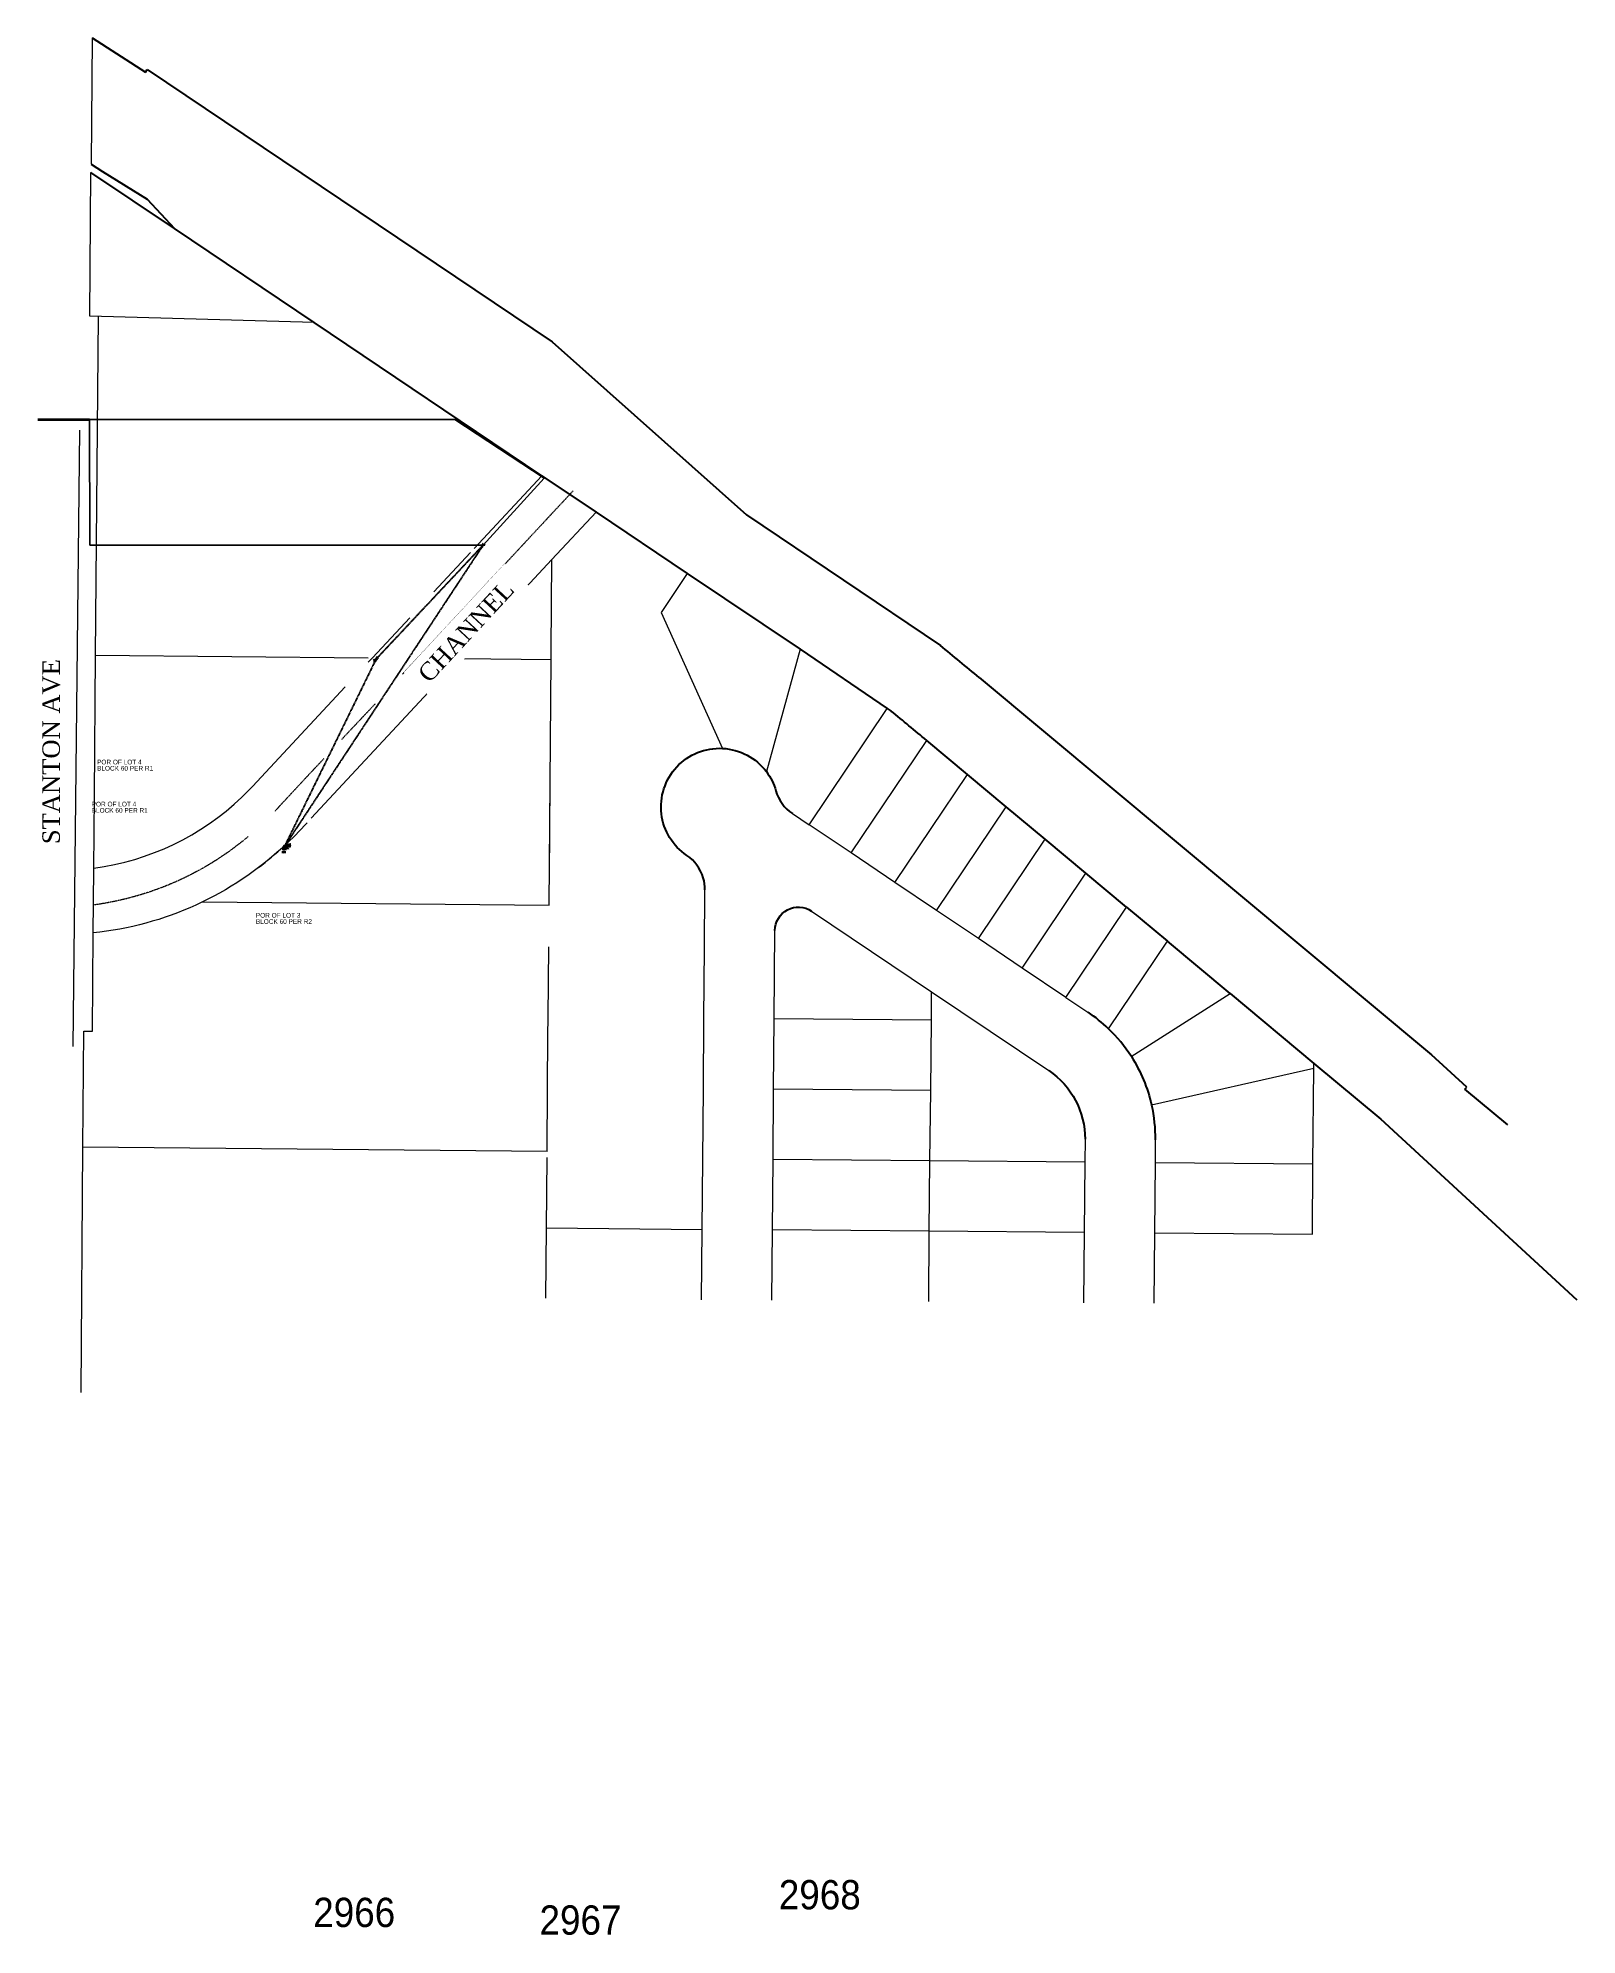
# Model space of a CAD drawing. Extents: x 0 to 6033622, y 0 to 2262275.
# Drawn here: x 6032309 to 6033622, y 2260656 to 2262275 of the extents above; entities that cross this region are included whole.
import ezdxf
from ezdxf import colors
from ezdxf.entities.mleader import LeaderData, LeaderLine
from ezdxf.lldxf.tags import DXFTag
from ezdxf.math import Vec2, Vec3

# ---------------------------------------------------------------- set-up
doc = ezdxf.new("R2010")
doc.units = 21
doc.header["$MEASUREMENT"] = 0
for name, pattern in [('CENTER', [2, 1.25, -0.25, 0.25, -0.25]), ('DASHED', [0.75, 0.5, -0.25]), ('DASHED2', [0.375, 0.25, -0.125]), ('DGN Style 3', [5117.32079, 3655.229136, -1462.091654])]:
    doc.linetypes.add(name, pattern=pattern)
doc.layers.add('V-ANNO', color=7, linetype='Continuous')
for name, color, linetype, lineweight in [('V-LINE-CNTR', 30, 'CENTER', 0), ('V-LINE-FROW', 1, 'ROW', 40), ('V-LINE-M2M', 7, 'DASHED', 30), ('V-LINE-RTWY', 3, 'Continuous', 0), ('V-LINE-TIE', 5, 'DASHED2', 60), ('V-LTAG-2966', 7, 'Continuous', 9), ('V-ROAD-TCC', 251, 'Continuous', 0)]:
    doc.layers.add(name, color=color, linetype=linetype, lineweight=lineweight)
doc.layers.add('V-QAQC-NOTE', color=1, linetype='Continuous', plot=False)
doc.styles.add('Century', font='CENTURY.TTF')
doc.styles.get("Standard").update_dxf_attribs({"font": 'arial.ttf'})
doc.styles.add('Street Dim', font='arial.ttf', dxfattribs={"width": 0.9, "height": 0.1})
doc.styles.add('SWISS', font='swissko.ttf', dxfattribs={"width": 0.95, "height": 0.1})
tags = doc.linetypes.add('ROW', pattern='A,3,-0.2,["R/W",Standard,S=0.125,R=0,X=-0.1,Y=-0.05],-0.35', length=3.55).pattern_tags.tags
tags[6] = DXFTag(74, 10)

msp = doc.modelspace()

# ---------------------------------------------------------------- texts
at = {"layer": 'V-ANNO', "ltscale": 0.3, "char_height": 4, "width": 51.21, "attachment_point": 1, "style": 'SWISS'}
for s, insert in [('\\pxsm0.8;POR OF LOT 4\\PBLOCK 60 PER R1', (6032359, 2261658.9)), ('\\pxsm0.8;POR OF LOT 4\\PBLOCK 60 PER R1', (6032359, 2261658.9)), ('\\pxsm0.8;POR OF LOT 4\\PBLOCK 60 PER R1', (6032354.4, 2261623)), ('\\pxsm0.8;POR OF LOT 4\\PBLOCK 60 PER R1', (6032354.4, 2261623)), ('\\pxsm0.8;POR OF LOT 3\\PBLOCK 60 PER R2', (6032494.5, 2261528.1))]:
    msp.add_mtext(s, dxfattribs=dict(at, insert=insert))
at = {"layer": 'V-QAQC-NOTE', "ltscale": 0.3, "char_height": 25, "attachment_point": 1, "style": 'Street Dim'}
for s, insert, width in [('2968', (6032940.8, 2260702.8), 72.145), ('2966', (6032543.5, 2260687.7), 75.658), ('2967', (6032736.6, 2260681.2), 67.945)]:
    msp.add_mtext(s, dxfattribs=dict(at, insert=insert, width=width))

# ---------------------------------------------------------------- linework, layer by layer
at = {"layer": 'V-LINE-CNTR', "ltscale": 0.5, "flags": 128}
for points in [[(6032765.2, 2261888.3), (6032730, 2261850.5), (6032727.7, 2261848.1), (6032727.6, 2261848), (6032727.6, 2261847.9), (6032727.6, 2261847.9), (6032727.5, 2261847.9), (6032727.5, 2261847.9), (6032727.5, 2261847.9), (6032727.5, 2261847.9), (6032727.5, 2261847.9), (6032727.4, 2261847.7), (6032726.8, 2261847.1), (6032725.7, 2261845.9), (6032723.5, 2261843.5), (6032714.6, 2261833.9), (6032696.7, 2261814.7), (6032661, 2261776.2), (6032652.1, 2261766.6), (6032651.6, 2261766), (6032651.4, 2261765.9), (6032651.3, 2261765.8), (6032651.3, 2261765.8), (6032651.3, 2261765.7), (6032651.3, 2261765.7), (6032651.3, 2261765.7), (6032651.3, 2261765.7), (6032651.3, 2261765.7), (6032651.3, 2261765.7), (6032650.8, 2261765.2), (6032648.8, 2261763), (6032644.8, 2261758.8), (6032636.8, 2261750.2), (6032619.6, 2261731.8)], [(6032596.2, 2261706.4), (6032572.7, 2261681.5), (6032567.7, 2261676.1)], [(6032552.5, 2261659.7), (6032540.7, 2261647.2), (6032524.7, 2261630), (6032516.7, 2261621.4), (6032514.7, 2261619.3), (6032514.6, 2261619.1), (6032514.5, 2261619.1), (6032514.5, 2261619), (6032514.5, 2261619), (6032514.4, 2261619), (6032514.1, 2261618.6), (6032513.5, 2261617.9), (6032512.9, 2261617.3), (6032512.3, 2261616.6), (6032511.6, 2261615.9), (6032511, 2261615.2), (6032510.9, 2261615.1)], [(6032487.9, 2261593.3), (6032487.2, 2261592.6), (6032486.5, 2261592), (6032485.7, 2261591.4), (6032485, 2261590.8), (6032484.3, 2261590.2), (6032483.5, 2261589.7), (6032482.8, 2261589.1), (6032482, 2261588.5), (6032481.3, 2261587.9), (6032480.6, 2261587.3), (6032479.8, 2261586.7), (6032479.1, 2261586.1), (6032478.3, 2261585.6), (6032477.5, 2261585), (6032476.8, 2261584.4), (6032476, 2261583.8), (6032475.3, 2261583.3), (6032474.5, 2261582.7), (6032473.7, 2261582.1), (6032472.9, 2261581.6), (6032472.2, 2261581), (6032471.4, 2261580.5), (6032470.6, 2261579.9), (6032469.8, 2261579.4), (6032469.1, 2261578.8), (6032468.3, 2261578.3), (6032467.5, 2261577.8), (6032466.7, 2261577.2), (6032465.9, 2261576.7), (6032465.1, 2261576.2), (6032464.3, 2261575.6), (6032463.5, 2261575.1), (6032462.7, 2261574.6), (6032461.9, 2261574.1), (6032461.1, 2261573.5), (6032460.3, 2261573), (6032459.5, 2261572.5), (6032458.7, 2261572), (6032457.9, 2261571.5), (6032457.1, 2261571), (6032456.3, 2261570.5), (6032455.4, 2261570), (6032454.6, 2261569.5), (6032453.8, 2261569), (6032453, 2261568.5), (6032452.1, 2261568), (6032451.3, 2261567.6), (6032450.5, 2261567.1), (6032449.7, 2261566.6), (6032448.8, 2261566.1), (6032448, 2261565.7), (6032447.2, 2261565.2), (6032446.3, 2261564.7), (6032445.5, 2261564.3), (6032444.6, 2261563.8), (6032443.8, 2261563.4), (6032442.9, 2261562.9), (6032442.1, 2261562.5), (6032441.3, 2261562), (6032440.4, 2261561.6), (6032439.6, 2261561.1), (6032438.7, 2261560.7), (6032437.8, 2261560.3), (6032437, 2261559.8), (6032436.1, 2261559.4), (6032435.3, 2261559), (6032434.4, 2261558.6), (6032433.5, 2261558.1), (6032432.7, 2261557.7), (6032431.8, 2261557.3), (6032430.9, 2261556.9), (6032430.1, 2261556.5), (6032429.2, 2261556.1), (6032428.3, 2261555.7), (6032427.5, 2261555.3), (6032426.6, 2261554.9), (6032425.7, 2261554.5), (6032424.8, 2261554.2), (6032424, 2261553.8), (6032423.1, 2261553.4), (6032422.2, 2261553), (6032421.3, 2261552.7), (6032420.4, 2261552.3), (6032419.6, 2261551.9), (6032418.7, 2261551.6), (6032417.8, 2261551.2), (6032416.9, 2261550.8), (6032416, 2261550.5), (6032415.1, 2261550.1), (6032414.2, 2261549.8), (6032413.3, 2261549.5), (6032412.4, 2261549.1), (6032411.5, 2261548.8), (6032410.6, 2261548.5), (6032409.7, 2261548.1), (6032408.8, 2261547.8), (6032407.9, 2261547.5), (6032407, 2261547.2), (6032406.1, 2261546.9), (6032405.2, 2261546.5), (6032404.3, 2261546.2), (6032403.4, 2261545.9), (6032402.5, 2261545.6), (6032401.6, 2261545.3), (6032400.7, 2261545), (6032399.8, 2261544.8), (6032398.9, 2261544.5), (6032398, 2261544.2), (6032397.1, 2261543.9), (6032396.2, 2261543.6), (6032395.3, 2261543.4), (6032394.4, 2261543.1), (6032393.4, 2261542.8), (6032392.5, 2261542.6), (6032391.6, 2261542.3), (6032390.7, 2261542), (6032389.8, 2261541.8), (6032388.9, 2261541.5), (6032388, 2261541.3), (6032387, 2261541.1), (6032386.1, 2261540.8), (6032385.2, 2261540.6), (6032384.3, 2261540.3), (6032383.4, 2261540.1), (6032382.5, 2261539.9), (6032381.5, 2261539.7), (6032380.6, 2261539.5), (6032379.7, 2261539.2), (6032378.8, 2261539), (6032377.9, 2261538.8), (6032376.9, 2261538.6), (6032376, 2261538.4), (6032375.1, 2261538.2), (6032374.2, 2261538), (6032373.3, 2261537.8), (6032372.3, 2261537.6), (6032371.4, 2261537.5), (6032370.5, 2261537.3), (6032369.6, 2261537.1), (6032368.6, 2261536.9), (6032367.7, 2261536.8), (6032366.8, 2261536.6), (6032365.9, 2261536.4), (6032365, 2261536.3), (6032364, 2261536.1), (6032363.1, 2261536), (6032362.2, 2261535.8), (6032361.3, 2261535.7), (6032360.3, 2261535.5), (6032359.4, 2261535.4), (6032358.5, 2261535.3), (6032357.6, 2261535.1), (6032356.6, 2261535), (6032356.1, 2261534.9)], [(6032487.9, 2261593.3), (6032487.2, 2261592.6), (6032486.5, 2261592), (6032485.7, 2261591.4), (6032485, 2261590.8), (6032484.3, 2261590.2), (6032483.5, 2261589.7), (6032482.8, 2261589.1), (6032482, 2261588.5), (6032481.3, 2261587.9), (6032480.6, 2261587.3), (6032479.8, 2261586.7), (6032479.1, 2261586.1), (6032478.3, 2261585.6), (6032477.5, 2261585), (6032476.8, 2261584.4), (6032476, 2261583.8), (6032475.3, 2261583.3), (6032474.5, 2261582.7), (6032473.7, 2261582.1), (6032472.9, 2261581.6), (6032472.2, 2261581), (6032471.4, 2261580.5), (6032470.6, 2261579.9), (6032469.8, 2261579.4), (6032469.1, 2261578.8), (6032468.3, 2261578.3), (6032467.5, 2261577.8), (6032466.7, 2261577.2), (6032465.9, 2261576.7), (6032465.1, 2261576.2), (6032464.3, 2261575.6), (6032463.5, 2261575.1), (6032462.7, 2261574.6), (6032461.9, 2261574.1), (6032461.1, 2261573.5), (6032460.3, 2261573), (6032459.5, 2261572.5), (6032458.7, 2261572), (6032457.9, 2261571.5), (6032457.1, 2261571), (6032456.3, 2261570.5), (6032455.4, 2261570), (6032454.6, 2261569.5), (6032453.8, 2261569), (6032453, 2261568.5), (6032452.1, 2261568), (6032451.3, 2261567.6), (6032450.5, 2261567.1), (6032449.7, 2261566.6), (6032448.8, 2261566.1), (6032448, 2261565.7), (6032447.2, 2261565.2), (6032446.3, 2261564.7), (6032445.5, 2261564.3), (6032444.6, 2261563.8), (6032443.8, 2261563.4), (6032442.9, 2261562.9), (6032442.1, 2261562.5), (6032441.3, 2261562), (6032440.4, 2261561.6), (6032439.6, 2261561.1), (6032438.7, 2261560.7), (6032437.8, 2261560.3), (6032437, 2261559.8), (6032436.1, 2261559.4), (6032435.3, 2261559), (6032434.4, 2261558.6), (6032433.5, 2261558.1), (6032432.7, 2261557.7), (6032431.8, 2261557.3), (6032430.9, 2261556.9), (6032430.1, 2261556.5), (6032429.2, 2261556.1), (6032428.3, 2261555.7), (6032427.5, 2261555.3), (6032426.6, 2261554.9), (6032425.7, 2261554.5), (6032424.8, 2261554.2), (6032424, 2261553.8), (6032423.1, 2261553.4), (6032422.2, 2261553), (6032421.3, 2261552.7), (6032420.4, 2261552.3), (6032419.6, 2261551.9), (6032418.7, 2261551.6), (6032417.8, 2261551.2), (6032416.9, 2261550.8), (6032416, 2261550.5), (6032415.1, 2261550.1), (6032414.2, 2261549.8), (6032413.3, 2261549.5), (6032412.4, 2261549.1), (6032411.5, 2261548.8), (6032410.6, 2261548.5), (6032409.7, 2261548.1), (6032408.8, 2261547.8), (6032407.9, 2261547.5), (6032407, 2261547.2), (6032406.1, 2261546.9), (6032405.2, 2261546.5), (6032404.3, 2261546.2), (6032403.4, 2261545.9), (6032402.5, 2261545.6), (6032401.6, 2261545.3), (6032400.7, 2261545), (6032399.8, 2261544.8), (6032398.9, 2261544.5), (6032398, 2261544.2), (6032397.1, 2261543.9), (6032396.2, 2261543.6), (6032395.3, 2261543.4), (6032394.4, 2261543.1), (6032393.4, 2261542.8), (6032392.5, 2261542.6), (6032391.6, 2261542.3), (6032390.7, 2261542), (6032389.8, 2261541.8), (6032388.9, 2261541.5), (6032388, 2261541.3), (6032387, 2261541.1), (6032386.1, 2261540.8), (6032385.2, 2261540.6), (6032384.3, 2261540.3), (6032383.4, 2261540.1), (6032382.5, 2261539.9), (6032381.5, 2261539.7), (6032380.6, 2261539.5), (6032379.7, 2261539.2), (6032378.8, 2261539), (6032377.9, 2261538.8), (6032376.9, 2261538.6), (6032376, 2261538.4), (6032375.1, 2261538.2), (6032374.2, 2261538), (6032373.3, 2261537.8), (6032372.3, 2261537.6), (6032371.4, 2261537.5), (6032370.5, 2261537.3), (6032369.6, 2261537.1), (6032368.6, 2261536.9), (6032367.7, 2261536.8), (6032366.8, 2261536.6), (6032365.9, 2261536.4), (6032365, 2261536.3), (6032364, 2261536.1), (6032363.1, 2261536), (6032362.2, 2261535.8), (6032361.3, 2261535.7), (6032360.3, 2261535.5), (6032359.4, 2261535.4), (6032358.5, 2261535.3), (6032357.6, 2261535.1), (6032356.6, 2261535), (6032356.1, 2261534.9)]]:
    msp.add_lwpolyline(points, dxfattribs=at)
at = {"layer": 'V-LINE-FROW', "ltscale": 0.3}
msp.add_line((6032308.6, 2261949.3), (6032352.6, 2261949.3), dxfattribs=at)
msp.add_line((6032308.6, 2261949.3), (6032352.6, 2261949.3), dxfattribs=at)
at = {"layer": 'V-LINE-M2M', "ltscale": 0.3}
for points in [[(6032688.4, 2261842), (6032518.9, 2261584.9)], [(6032688.4, 2261842), (6032597, 2261744.6)], [(6032597, 2261744.6), (6032518.9, 2261584.9)], [(6032597, 2261744.6), (6032518.9, 2261584.9)]]:
    msp.add_lwpolyline(points, dxfattribs=at)
at = {"layer": 'V-LINE-RTWY', "linetype": 'Continuous'}
for p, q in [((6032354.7, 2262274.8), (6032353.9, 2262167.2)), ((6032354.7, 2262274.8), (6032353.9, 2262167.2)), ((6032352.8, 2262037.3), (6032353.8, 2262160.1)), ((6032352.8, 2262037.3), (6032353.8, 2262160.1)), ((6032425.2, 2262112.1), (6032353.8, 2262160.1)), ((6032363.7, 2262160.8), (6032401.8, 2262137.3)), ((6032401.8, 2262137.3), (6032425.2, 2262112.1)), ((6032544.2, 2262031.9), (6032425.2, 2262112.1)), ((6032544.2, 2262031.9), (6032352.8, 2262037.3)), ((6032544.2, 2262031.9), (6032352.8, 2262037.3)), ((6032738.7, 2261901.1), (6032680.9, 2261839.1)), ((6032784.9, 2261870), (6032747.2, 2261829.6)), ((6032784.9, 2261870), (6032747.2, 2261829.6)), ((6032677.7, 2261835.7), (6032646.4, 2261802.1)), ((6032747.2, 2261829.6), (6032668.5, 2261745.2)), ((6032746.5, 2261752.2), (6032747.2, 2261829.6)), ((6032746.5, 2261752.2), (6032747.2, 2261829.6)), ((6032862.6, 2261817.8), (6032840.3, 2261784.6)), ((6032862.6, 2261817.8), (6032840.3, 2261784.6)), ((6032840.3, 2261784.6), (6032892.8, 2261668.5)), ((6032840.3, 2261784.6), (6032892.8, 2261668.5)), ((6032625.8, 2261780), (6032594, 2261745.9)), ((6032746.5, 2261744.5), (6032746.5, 2261752.2)), ((6032746.5, 2261744.5), (6032746.5, 2261752.2)), ((6032958.9, 2261753.1), (6032930.2, 2261648.7)), ((6032958.9, 2261753.1), (6032930.2, 2261648.7)), ((6032357.8, 2261748.1), (6032590.5, 2261745.9)), ((6032357.8, 2261748.1), (6032590.5, 2261745.9)), ((6032668.5, 2261745.2), (6032541.8, 2261609)), ((6032594, 2261745.9), (6032590.5, 2261742.2)), ((6032669.3, 2261745.2), (6032746.5, 2261744.5)), ((6032745.6, 2261639.4), (6032746.5, 2261744.5)), ((6032745.6, 2261639.4), (6032746.5, 2261744.5)), ((6032570.8, 2261721), (6032491.6, 2261636.1)), ((6032966.7, 2261603.4), (6033033.4, 2261702.7)), ((6032966.7, 2261603.4), (6033033.4, 2261702.7)), ((6033002.4, 2261579.4), (6033067, 2261675.3)), ((6033002.4, 2261579.4), (6033067, 2261675.3)), ((6032744.7, 2261534.8), (6032745.6, 2261639.4)), ((6032745, 2261559.3), (6032745.6, 2261639.4)), ((6033039.8, 2261554.2), (6033101.7, 2261646.3)), ((6033039.8, 2261554.2), (6033101.7, 2261646.3)), ((6032952.4, 2261613), (6032966.7, 2261603.4)), ((6032952.4, 2261613), (6032966.7, 2261603.4)), ((6033075.4, 2261530.2), (6033134.9, 2261618.7)), ((6033075.4, 2261530.2), (6033134.9, 2261618.7)), ((6033002.4, 2261579.4), (6032966.7, 2261603.4)), ((6033002.4, 2261579.4), (6032966.7, 2261603.4)), ((6033111.1, 2261506.2), (6033168.1, 2261591)), ((6033111.1, 2261506.2), (6033168.1, 2261591)), ((6033039.8, 2261554.2), (6033002.4, 2261579.4)), ((6033039.8, 2261554.2), (6033002.4, 2261579.4)), ((6033148.5, 2261481.1), (6033202.9, 2261562)), ((6033148.5, 2261481.1), (6033202.9, 2261562)), ((6032877.4, 2261498), (6032877.8, 2261547.8)), ((6032877.4, 2261498), (6032877.8, 2261547.8)), ((6033075.4, 2261530.2), (6033039.8, 2261554.2)), ((6033075.4, 2261530.2), (6033039.8, 2261554.2)), ((6032449.1, 2261537.5), (6032744.7, 2261534.8)), ((6032968.7, 2261529.7), (6033071.2, 2261460.8)), ((6032968.7, 2261529.7), (6033071.2, 2261460.8)), ((6033111.1, 2261506.2), (6033075.4, 2261530.2)), ((6033111.1, 2261506.2), (6033075.4, 2261530.2)), ((6033185.8, 2261456), (6033237.6, 2261533)), ((6033185.8, 2261456), (6033237.6, 2261533)), ((6032936.9, 2261437.7), (6032937.5, 2261513.3)), ((6032936.9, 2261437.7), (6032937.5, 2261513.3)), ((6032744, 2261439.3), (6032744.5, 2261499.3)), ((6032744, 2261439.3), (6032744.5, 2261499.3)), ((6032876.9, 2261438), (6032877.4, 2261498)), ((6032876.9, 2261438), (6032877.4, 2261498)), ((6033148.5, 2261481.1), (6033111.1, 2261506.2)), ((6033148.5, 2261481.1), (6033111.1, 2261506.2)), ((6033222.1, 2261429.3), (6033272.4, 2261504.1)), ((6033222.1, 2261429.3), (6033272.4, 2261504.1)), ((6033185.8, 2261456), (6033148.5, 2261481.1)), ((6033185.8, 2261456), (6033148.5, 2261481.1)), ((6033071, 2261436.6), (6033071.2, 2261460.8)), ((6033071, 2261436.6), (6033071.2, 2261460.8)), ((6033071.2, 2261460.8), (6033171.1, 2261393.6)), ((6033071.2, 2261460.8), (6033171.1, 2261393.6)), ((6033241.6, 2261405.5), (6033325.9, 2261459.4)), ((6033241.6, 2261405.5), (6033325.9, 2261459.4)), ((6033185.8, 2261456), (6033204.6, 2261443.4)), ((6033185.8, 2261456), (6033204.6, 2261443.4)), ((6032347, 2261328.1), (6032347.8, 2261427.1)), ((6032347, 2261328.1), (6032347.8, 2261427.1)), ((6032347, 2261328.1), (6032347.8, 2261427.1)), ((6032347, 2261328.1), (6032347.8, 2261427.1)), ((6032743.8, 2261423.5), (6032744, 2261439.3)), ((6032743.8, 2261423.5), (6032744, 2261439.3)), ((6032876.4, 2261378), (6032876.9, 2261438)), ((6032876.4, 2261378), (6032876.9, 2261438)), ((6032936.4, 2261377.7), (6032936.9, 2261437.7)), ((6032936.4, 2261377.7), (6032936.9, 2261437.7)), ((6033071, 2261436.6), (6032936.9, 2261437.7)), ((6033071, 2261436.6), (6032936.9, 2261437.7)), ((6033070.4, 2261376.6), (6033071, 2261436.6)), ((6033070.4, 2261376.6), (6033071, 2261436.6)), ((6032743.5, 2261379.3), (6032743.8, 2261423.5)), ((6032743.5, 2261379.3), (6032743.8, 2261423.5)), ((6033397.4, 2261395.5), (6033258.9, 2261364.2)), ((6033397.4, 2261395.5), (6033258.9, 2261364.2)), ((6033396.6, 2261314), (6033397.4, 2261395.5)), ((6033396.6, 2261314), (6033397.4, 2261395.5)), ((6033397.4, 2261395.5), (6033397.4, 2261399.6)), ((6033397.4, 2261395.5), (6033397.4, 2261399.6)), ((6032743, 2261324.5), (6032743.5, 2261379.3)), ((6032743, 2261324.5), (6032743.5, 2261379.3)), ((6032875.9, 2261318), (6032876.4, 2261378)), ((6032875.9, 2261318), (6032876.4, 2261378)), ((6032935.9, 2261317.7), (6032936.4, 2261377.7)), ((6032935.9, 2261317.7), (6032936.4, 2261377.7)), ((6033070.4, 2261376.6), (6032936.4, 2261377.7)), ((6033070.4, 2261376.6), (6032936.4, 2261377.7)), ((6033069.8, 2261316.6), (6033070.4, 2261376.6)), ((6033069.8, 2261316.6), (6033070.4, 2261376.6)), ((6033202.1, 2261334.9), (6033201.9, 2261315.5)), ((6033202.1, 2261334.9), (6033201.9, 2261315.5)), ((6033262.1, 2261334.4), (6033261.9, 2261315.1)), ((6033262.1, 2261334.4), (6033261.9, 2261315.1)), ((6032345.3, 2261119), (6032347, 2261328.1)), ((6032345.3, 2261119), (6032347, 2261328.1)), ((6032345.3, 2261119), (6032347, 2261328.1)), ((6032345.3, 2261119), (6032347, 2261328.1)), ((6032743, 2261324.5), (6032347, 2261328.1)), ((6032743, 2261324.5), (6032347, 2261328.1)), ((6032743, 2261324.5), (6032347, 2261328.1)), ((6032743, 2261324.5), (6032347, 2261328.1)), ((6032742.5, 2261259.3), (6032743, 2261319.3)), ((6032742.5, 2261259.3), (6032743, 2261319.3)), ((6032875.4, 2261258), (6032875.9, 2261318)), ((6032875.4, 2261258), (6032875.9, 2261318)), ((6032935.4, 2261257.7), (6032935.9, 2261317.7)), ((6032935.4, 2261257.7), (6032935.9, 2261317.7)), ((6033069.8, 2261316.6), (6032935.9, 2261317.7)), ((6033069.8, 2261316.6), (6032935.9, 2261317.7)), ((6033069.2, 2261256.6), (6033069.8, 2261316.6)), ((6033069.2, 2261256.6), (6033069.8, 2261316.6)), ((6033201.9, 2261315.5), (6033069.8, 2261316.6)), ((6033201.9, 2261315.5), (6033069.8, 2261316.6)), ((6033201.9, 2261315.5), (6033201.4, 2261255.5)), ((6033201.9, 2261315.5), (6033201.4, 2261255.5)), ((6033261.9, 2261315.1), (6033261.4, 2261255.1)), ((6033261.9, 2261315.1), (6033261.4, 2261255.1)), ((6033261.9, 2261315.1), (6033396.6, 2261314)), ((6033261.9, 2261315.1), (6033396.6, 2261314)), ((6033396.1, 2261254), (6033396.6, 2261314)), ((6033396.1, 2261254), (6033396.6, 2261314)), ((6032742, 2261199.3), (6032742.5, 2261259.3)), ((6032742, 2261199.3), (6032742.5, 2261259.3)), ((6032742.5, 2261259.3), (6032875.4, 2261258)), ((6032742.5, 2261259.3), (6032875.4, 2261258)), ((6032874.9, 2261198), (6032875.4, 2261258)), ((6032874.9, 2261198), (6032875.4, 2261258)), ((6032934.9, 2261197.7), (6032935.4, 2261257.7)), ((6032934.9, 2261197.7), (6032935.4, 2261257.7)), ((6033069.2, 2261256.6), (6032935.4, 2261257.7)), ((6033069.2, 2261256.6), (6032935.4, 2261257.7)), ((6033068.7, 2261196.6), (6033069.2, 2261256.6)), ((6033068.7, 2261196.6), (6033069.2, 2261256.6)), ((6033201.4, 2261255.5), (6033069.2, 2261256.6)), ((6033201.4, 2261255.5), (6033069.2, 2261256.6)), ((6033201.4, 2261255.5), (6033200.9, 2261195.5)), ((6033201.4, 2261255.5), (6033200.9, 2261195.5)), ((6033261.4, 2261255.1), (6033260.9, 2261195.1)), ((6033261.4, 2261255.1), (6033260.9, 2261195.1)), ((6033261.4, 2261255.1), (6033396.1, 2261254)), ((6033261.4, 2261255.1), (6033396.1, 2261254))]:
    msp.add_line(p, q, dxfattribs=at)
at = {"layer": 'V-LINE-RTWY', "linetype": 'Continuous', "lineweight": 30}
for p, q in [((6032354.7, 2262274.8), (6032400.3, 2262245.5)), ((6032354.7, 2262274.8), (6032400.3, 2262245.5)), ((6032400.3, 2262245.5), (6032401.9, 2262247.8)), ((6032400.3, 2262245.5), (6032401.9, 2262247.8)), ((6032401.9, 2262247.8), (6032747.4, 2262015.4)), ((6032401.9, 2262247.8), (6032747.4, 2262015.4)), ((6032425.2, 2262112.1), (6032353.8, 2262160.1)), ((6032353.9, 2262167.2), (6032363.7, 2262160.8)), ((6032353.9, 2262167.2), (6032363.7, 2262160.8)), ((6032363.7, 2262160.8), (6032401.8, 2262137.3)), ((6032401.8, 2262137.3), (6032425.2, 2262112.1)), ((6032747.4, 2262015.4), (6032913.2, 2261867.8)), ((6032747.4, 2262015.4), (6032913.2, 2261867.8)), ((6032913.2, 2261867.8), (6033078.7, 2261756.4)), ((6032913.2, 2261867.8), (6033078.7, 2261756.4)), ((6033111.8, 2261729), (6033497.7, 2261407.1)), ((6033111.8, 2261729), (6033497.7, 2261407.1)), ((6033527.8, 2261379.4), (6033497.7, 2261407.1)), ((6033527.8, 2261379.4), (6033497.7, 2261407.1)), ((6033526.2, 2261377.6), (6033527.8, 2261379.4)), ((6033526.2, 2261377.6), (6033527.8, 2261379.4)), ((6033562.8, 2261347.2), (6033526.2, 2261377.6)), ((6033562.8, 2261347.2), (6033526.2, 2261377.6))]:
    msp.add_line(p, q, dxfattribs=at)
at = {"layer": 'V-LINE-RTWY', "linetype": 'DGN Style 3', "lineweight": 30}
for p, q in [((6032544.2, 2262031.9), (6032425.2, 2262112.1)), ((6032738.7, 2261901.1), (6032544.2, 2262031.9)), ((6032738.7, 2261901.1), (6032544.2, 2262031.9)), ((6032738.7, 2261901.1), (6032784.9, 2261870)), ((6032738.7, 2261901.1), (6032784.9, 2261870)), ((6032784.9, 2261870), (6032862.6, 2261817.8)), ((6032784.9, 2261870), (6032862.6, 2261817.8)), ((6032862.6, 2261817.8), (6032958.9, 2261753.1)), ((6032862.6, 2261817.8), (6032958.9, 2261753.1)), ((6032958.9, 2261753.1), (6033033.4, 2261702.7)), ((6032958.9, 2261753.1), (6033033.4, 2261702.7)), ((6033033.4, 2261702.7), (6033036.8, 2261700.4)), ((6033033.4, 2261702.7), (6033036.8, 2261700.4)), ((6033101.7, 2261646.3), (6033067, 2261675.3)), ((6033101.7, 2261646.3), (6033067, 2261675.3)), ((6033134.9, 2261618.7), (6033101.7, 2261646.3)), ((6033134.9, 2261618.7), (6033101.7, 2261646.3)), ((6033168.1, 2261591), (6033134.9, 2261618.7)), ((6033168.1, 2261591), (6033134.9, 2261618.7)), ((6033202.9, 2261562), (6033168.1, 2261591)), ((6033202.9, 2261562), (6033168.1, 2261591)), ((6033237.6, 2261533), (6033202.9, 2261562)), ((6033237.6, 2261533), (6033202.9, 2261562)), ((6033237.6, 2261533), (6033272.4, 2261504.1)), ((6033237.6, 2261533), (6033272.4, 2261504.1)), ((6033325.9, 2261459.4), (6033272.4, 2261504.1)), ((6033325.9, 2261459.4), (6033272.4, 2261504.1)), ((6033325.9, 2261459.4), (6033397.4, 2261399.6)), ((6033325.9, 2261459.4), (6033397.4, 2261399.6)), ((6033397.4, 2261399.6), (6033454.5, 2261352.2)), ((6033397.4, 2261399.6), (6033454.5, 2261352.2)), ((6033622, 2261197.8), (6033454.5, 2261352.2)), ((6033622, 2261197.8), (6033454.5, 2261352.2))]:
    msp.add_line(p, q, dxfattribs=at)
at = {"layer": 'V-LINE-RTWY', "linetype": 'Continuous'}
msp.add_lwpolyline([(6032355.2, 2261427.1), (6032355.8, 2261510.3), (6032356.3, 2261565.6), (6032356.7, 2261628.1), (6032357.8, 2261748.1), (6032360.2, 2262037.3)], dxfattribs=at)
msp.add_lwpolyline([(6032355.2, 2261427.1), (6032355.8, 2261510.3), (6032356.3, 2261565.6), (6032356.7, 2261628.1), (6032357.8, 2261748.1), (6032360.2, 2262037.3)], dxfattribs=at)
at = {"layer": 'V-LINE-RTWY', "ltscale": 0.3}
msp.add_lwpolyline([(6032347.8, 2261427.1), (6032355.2, 2261427.1)], dxfattribs=at)
msp.add_lwpolyline([(6032347.8, 2261427.1), (6032355.2, 2261427.1)], dxfattribs=at)
at = {"layer": 'V-LINE-RTWY', "color": 132, "linetype": 'Continuous', "lineweight": 30}
msp.add_arc((6025472.1, 2252567.7), 11928.7, 50.175, 50.38144, dxfattribs=at)
at = {"layer": 'V-LINE-RTWY', "linetype": 'Continuous', "lineweight": 30}
msp.add_arc((6025472.1, 2252567.7), 11928.7, 50.175, 50.38144, dxfattribs=at)
at = {"layer": 'V-LINE-RTWY', "color": 253, "linetype": 'DGN Style 3', "lineweight": 30, "extrusion": (0, 0, -1)}
msp.add_arc((-6041801, 2272214.7), 13688, 309.64866, 309.81303, dxfattribs=at)
at = {"layer": 'V-LINE-RTWY', "linetype": 'Continuous', "lineweight": 30, "extrusion": (0, 0, -1)}
msp.add_arc((-6041801, 2272214.7), 13688, 309.64866, 309.81303, dxfattribs=at)
at = {"layer": 'V-LINE-RTWY', "color": 92, "linetype": 'Continuous', "lineweight": 30, "extrusion": (0, 0, -1)}
for centre, radius, start, end in [((-6032890.3, 2261618.4), 50.2, 43.1243, 92.8751), ((-6032890.3, 2261618.4), 50.2, 43.1243, 92.8751), ((-6032890.3, 2261618.7), 49.9, 92.945, 143.047), ((-6032890.3, 2261618.7), 49.9, 92.945, 143.047), ((-6032890.7, 2261618.5), 50.4, 353.2382, 42.7686), ((-6032890.7, 2261618.5), 50.4, 353.2382, 42.7686), ((-6032890.4, 2261618.6), 49.9, 142.8683, 163.9281), ((-6032890.4, 2261618.6), 49.9, 142.8683, 163.9281), ((-6032890.4, 2261618.8), 50.2, 303.9507, 352.8476), ((-6032890.4, 2261618.8), 50.2, 303.9507, 352.8476), ((-6032957.5, 2261513.1), 20, 0.4844, 123.9273), ((-6032957.5, 2261513.1), 20, 0.4844, 123.9273), ((-6033132.1, 2261335.5), 130, 147.4194, 167.2383), ((-6033132.1, 2261335.5), 130, 147.4194, 167.2383), ((-6033132.1, 2261335.5), 70, 123.9123, 180.454), ((-6033132.1, 2261335.5), 70, 123.9123, 180.454), ((-6033126.5, 2261334.9), 135.5, 167.5151, 180.201), ((-6033126.5, 2261334.9), 135.5, 167.5151, 180.201)]:
    msp.add_arc(centre, radius, start, end, dxfattribs=at)
at = {"layer": 'V-LINE-RTWY', "linetype": 'Continuous'}
for start, end in [(277.4847, 313.7178), (277.4847, 313.7178), (313.7196, 317.0074)]:
    msp.add_arc((6032327, 2261789.5), 225, start, end, dxfattribs=at)
at = {"layer": 'V-LINE-RTWY', "color": 92, "linetype": 'Continuous', "lineweight": 30}
for centre, radius, start, end in [((6032971.8, 2261641.9), 34.9, 195.8655, 236.1261), ((6032971.8, 2261641.9), 34.9, 195.8655, 236.1261), ((6032842.7, 2261548.2), 35, 16.3906, 55.8852), ((6032842.7, 2261548.2), 35, 16.3906, 55.8852), ((6032843.2, 2261547.9), 34.6, 359.7935, 16.9996), ((6032843.2, 2261547.9), 34.6, 359.7935, 16.9996), ((6033132.7, 2261336.2), 129.1, 46.1689, 56.1199), ((6033132.7, 2261336.2), 129.1, 46.1689, 56.1199), ((6033132.1, 2261335.5), 130, 32.5819, 46.1958), ((6033132.1, 2261335.5), 130, 32.5819, 46.1958)]:
    msp.add_arc(centre, radius, start, end, dxfattribs=at)
at = {"layer": 'V-LINE-RTWY', "linetype": 'Continuous', "ltscale": 0.3}
msp.add_arc((6032298.2, 2261824.2), 325.1, 307.657, 317.6015, dxfattribs=at)
at = {"layer": 'V-LINE-TIE', "ltscale": 0.36}
for p, q in [((6032688.4, 2261842), (6032687.3, 2261841)), ((6032688.4, 2261842), (6032687.3, 2261841)), ((6032688.3, 2261842.1), (6032688.4, 2261842)), ((6032688.3, 2261842.1), (6032688.4, 2261842)), ((6032688.4, 2261842), (6032689.3, 2261843.2)), ((6032688.4, 2261842), (6032689.3, 2261843.2)), ((6032597, 2261744.6), (6032595, 2261742.4)), ((6032597, 2261744.6), (6032595, 2261742.4)), ((6032596.8, 2261744.5), (6032597, 2261744.6)), ((6032596.8, 2261744.5), (6032597, 2261744.6)), ((6032597, 2261744.6), (6032598, 2261745.6)), ((6032597, 2261744.6), (6032598, 2261745.6))]:
    msp.add_line(p, q, dxfattribs=at)
at = {"layer": 'V-LINE-TIE', "ltscale": 0.3}
for q in [(6032518.3, 2261578.9), (6032518.3, 2261578.9), (6032524.8, 2261586), (6032524.8, 2261586), (6032521.5, 2261582.5), (6032521.5, 2261582.5)]:
    msp.add_line((6032518.9, 2261584.9), q, dxfattribs=at)
for points in [[(6032597, 2261744.6), (6032595, 2261742.4)], [(6032598, 2261745.6), (6032597, 2261744.6), (6032596.8, 2261744.5)]]:
    msp.add_lwpolyline(points, dxfattribs=at)
at = {"layer": 'V-LTAG-2966', "color": 3, "linetype": 'Continuous', "lineweight": 13, "flags": 128}
msp.add_lwpolyline([(6032518.7, 2261585.4, -0.163665), (6032355.8, 2261511)], format="xyb", dxfattribs=at)
at = {"layer": 'V-QAQC-NOTE', "ltscale": 0.3}
for p, q in [((6032664.4, 2261949.2), (6032308.6, 2261949.3)), ((6032664.4, 2261949.2), (6032308.6, 2261949.3)), ((6032352.6, 2261949.3), (6032352.7, 2261842.1)), ((6032352.6, 2261949.3), (6032352.7, 2261842.1)), ((6032740.5, 2261899), (6032664.4, 2261949.2)), ((6032688.4, 2261842), (6032740.5, 2261899)), ((6032352.7, 2261842.1), (6032688.4, 2261842)), ((6032352.7, 2261842.1), (6032688.4, 2261842))]:
    msp.add_line(p, q, dxfattribs=at)
at = {"layer": 'V-ROAD-TCC'}
msp.add_line((6032344, 2261940), (6032338.4, 2261414.2), dxfattribs=at)
msp.add_line((6032344, 2261940), (6032338.4, 2261414.2), dxfattribs=at)

msp.set_redraw_order([(e.dxf.handle, doc.entitydb.next_handle()) for e in msp.query("TEXT MTEXT ATTDEF DIMENSION ARC_DIMENSION")])  # texts and dimensions are drawn at this point

# ---------------------------------------------------------------- leaders
at = {"layer": 'V-ANNO', "color": 0, "ltscale": 0.3}
ml = msp.add_multileader_mtext('Standard', dxfattribs=at)
ml.set_content('{\\fCentury|b0|i0|c0|p18;STANTON AVE}')
ml.set_leader_properties(color=256, linetype='ByLayer', lineweight=-1)
ml.build(insert=Vec2(0, 0))
ml.multileader.update_dxf_attribs({"text_right_attachment_type": 6, "dogleg_length": 0.36, "arrow_head_size": 0.12})
ctx = ml.context
ctx.base_point, ctx.char_height, ctx.arrow_head_size, ctx.landing_gap_size, ctx.plane_origin, ctx.plane_x_axis, ctx.plane_y_axis = Vec3(6032322.5, 2261586.7), 15, 0.12, 0.09, Vec3(6032275.7, 2261762.7), Vec3(0, 1), Vec3(-1, 0)
ctx.right_attachment = 6
notes = []
notes.append((ctx, [(0, (0, 0, 0), (0, 0), (1, 0), 1, [])]))
ctx.mtext.insert, ctx.mtext.text_direction, ctx.mtext.rotation, ctx.mtext.width, ctx.mtext.defined_height, ctx.mtext.flow_direction = Vec3(6032312.3, 2261586.8), Vec3(0, 1), 1.570796, 261.486, 30.8, 5
ml = msp.add_multileader_mtext('Standard', dxfattribs=at)
ml.set_content('{\\fCentury|b0|i0|c0|p18;STANTON AVE}')
ml.set_leader_properties(color=256, linetype='ByLayer', lineweight=-1)
ml.build(insert=Vec2(0, 0))
ml.multileader.update_dxf_attribs({"text_right_attachment_type": 6, "dogleg_length": 0.36, "arrow_head_size": 0.12})
ctx = ml.context
ctx.base_point, ctx.char_height, ctx.arrow_head_size, ctx.landing_gap_size, ctx.plane_origin, ctx.plane_x_axis, ctx.plane_y_axis = Vec3(6032322.5, 2261586.7), 15, 0.12, 0.09, Vec3(6032275.7, 2261762.7), Vec3(0, 1), Vec3(-1, 0)
ctx.right_attachment = 6
notes.append((ctx, [(0, (0, 0, 0), (0, 0), (1, 0), 1, [])]))
ctx.mtext.insert, ctx.mtext.text_direction, ctx.mtext.rotation, ctx.mtext.width, ctx.mtext.defined_height, ctx.mtext.flow_direction = Vec3(6032312.3, 2261586.8), Vec3(0, 1), 1.570796, 261.486, 30.8, 5
for ctx, leaders in notes:
    for number, flags, end, landing, length, lines in leaders:
        leader = LeaderData()
        leader.index, (leader.has_last_leader_line, leader.has_dogleg_vector, leader.attachment_direction) = number, flags
        leader.last_leader_point, leader.dogleg_vector, leader.dogleg_length = Vec3(end), Vec3(landing), length
        for number, points, colour, breaks in lines:
            line = LeaderLine()
            line.index, line.vertices, line.color, line.breaks = number, Vec3.list(points), colors.encode_raw_color(colour), breaks
            leader.lines.append(line)
        ctx.leaders.append(leader)

# ---------------------------------------------------------------- next in the draw order: texts
at = {"layer": 'V-ANNO', "color": 0, "ltscale": 0.3, "insert": (6032631.5, 2261733.8), "char_height": 15, "attachment_point": 1, "rotation": 47.1641, "style": 'Century', "bg_fill": 2}
msp.add_mtext_dynamic_manual_height_columns('CHANNEL', width=111.497, gutter_width=50, heights=[0], dxfattribs=at)

# ---------------------------------------------------------------- next in the draw order: linework, layer by layer
at = {"layer": 'V-LINE-M2M', "ltscale": 0.3}
for points in [[(6032688.4, 2261842), (6032518.9, 2261584.9)], [(6032688.4, 2261842), (6032597, 2261744.6)]]:
    msp.add_lwpolyline(points, dxfattribs=at)

doc.saveas('drawing.dxf')
